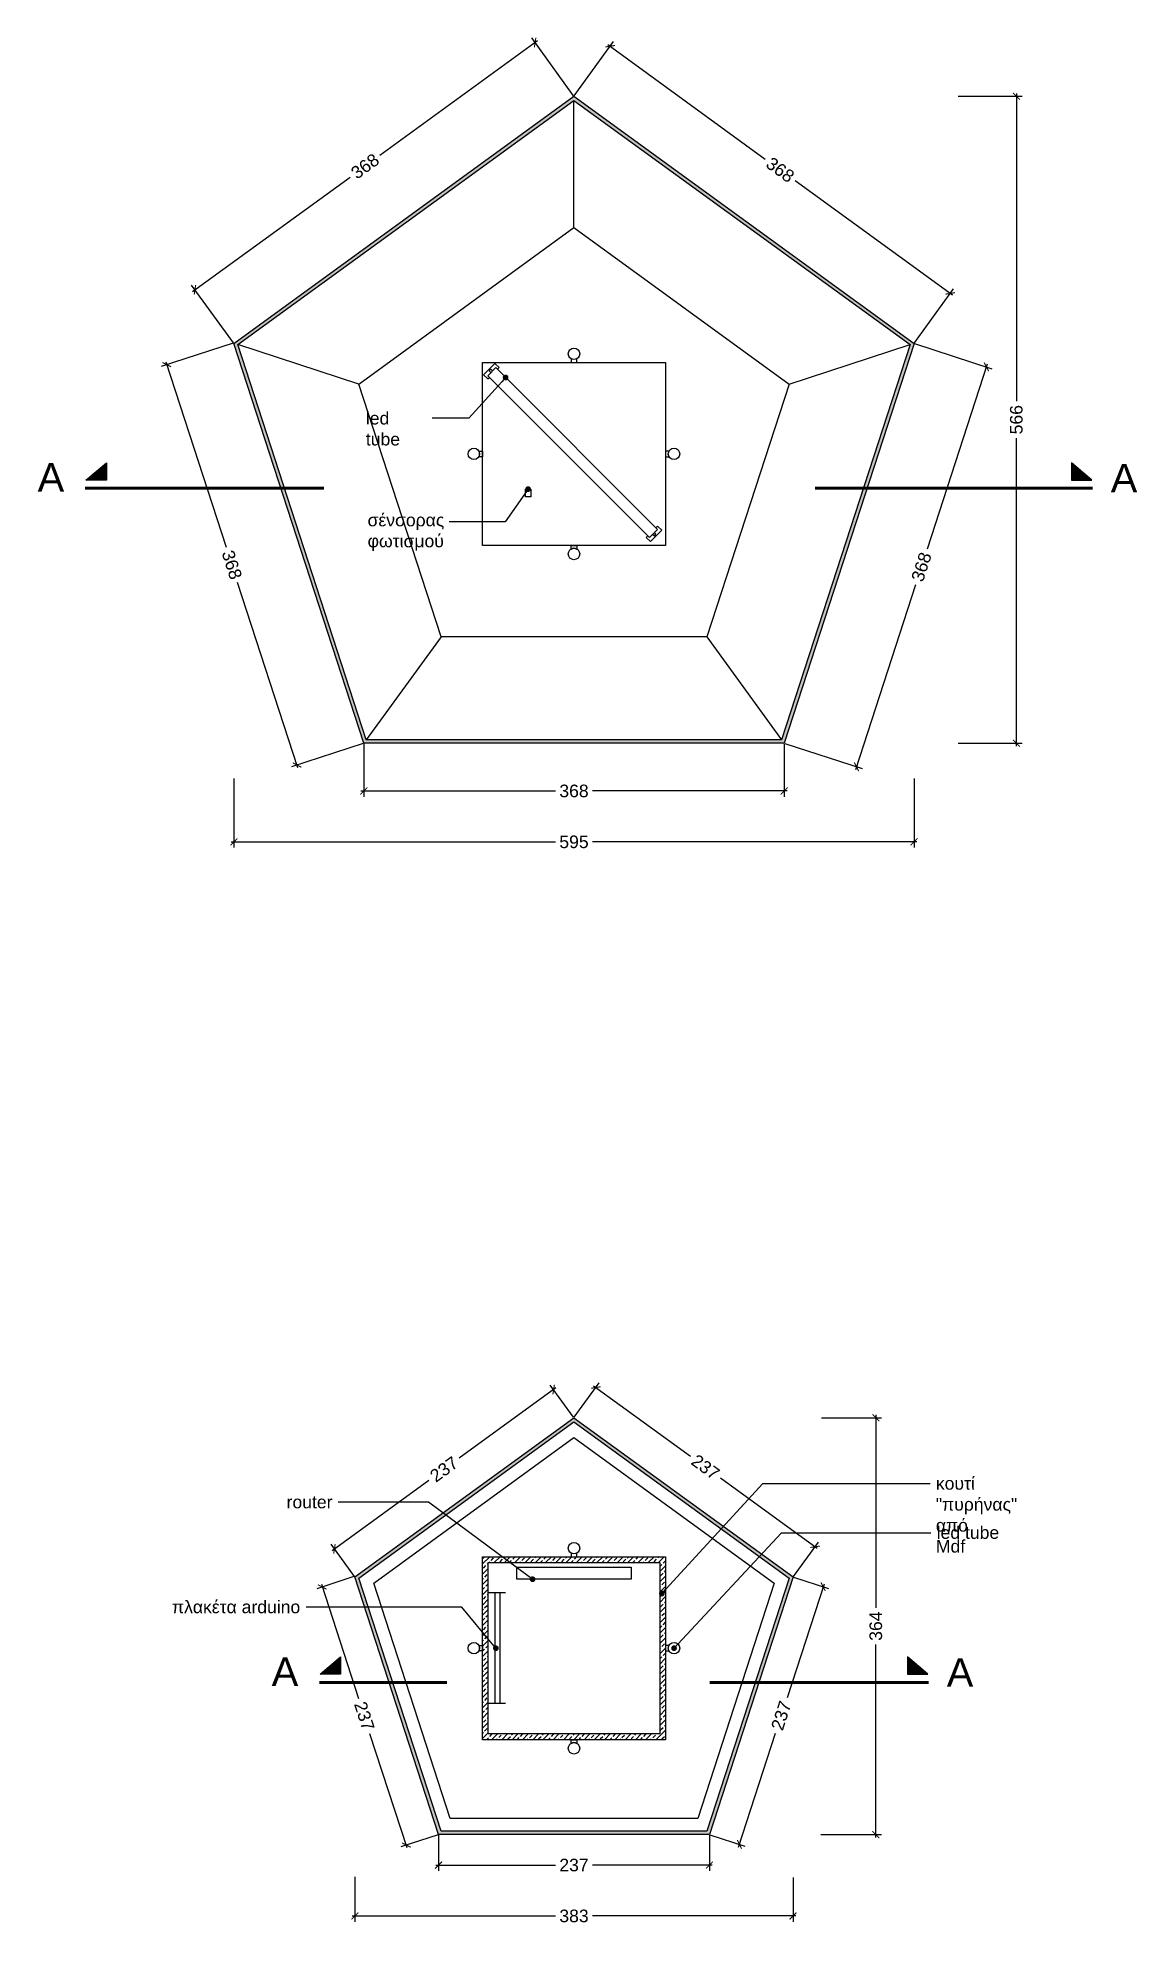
# Model space of a CAD drawing. Header units: millimetres. Extents: x 168.42 to 174.33, y 10.61 to 16.03.
# Drawn here: x 170.594 to 171.556, y 14.38 to 16.029 of the extents above; entities that cross this region are included whole.
import ezdxf
from ezdxf import colors
from ezdxf.entities.mleader import LeaderData, LeaderLine
from ezdxf.enums import TextEntityAlignment as Align
from ezdxf.math import Vec2, Vec3

# ---------------------------------------------------------------- set-up
doc = ezdxf.new("R2010")
doc.units = ezdxf.units.MM
doc.linetypes.add('DASHDOT2', pattern=[12.7, 6.35, -3.175, 0, -3.175])
for name, color, linetype in [('A-01', 1, 'Continuous'), ('A-02', 2, 'Continuous'), ('A-DIM', 150, 'Continuous'), ('A-HATCH', 252, 'Continuous'), ('A-SECT LINES', 251, 'DASHDOT2'), ('A-WALL LIGHT', 40, 'Continuous')]:
    doc.layers.add(name, color=color, linetype=linetype)
doc.styles.get("Standard").update_dxf_attribs({"font": 'arial.ttf'})
doc.dimstyles.new('1-5', dxfattribs={"dimscale": 0.05, "dimtxt": 0.22, "dimasz": 0.12, "dimexe": 0.1, "dimexo": 0.01, "dimgap": 0.08, "dimtad": 0, "dimdec": 0, "dimlfac": 1000, "dimzin": 0, "dimdsep": 46, "dimtxsty": 'Standard', "dimblk": 'ARCHTICK', "dimcen": 0.09, "dimdle": 0.05, "dimadec": 0, "dimazin": 0, "dimtfac": 1, "dimtdec": 0, "dimtofl": 0, "dimtmove": 1, "dimatfit": 3, "dimldrblk": 'DOT', "dimfxl": 1, "dimtolj": 1, "dimtzin": 0, "dimarcsym": 0})

msp = doc.modelspace()

# ---------------------------------------------------------------- texts
at = {"layer": 'A-SECT LINES'}
for p in [(170.6175, 15.6325), (170.8222, 14.5884)]:
    msp.add_text('A', height=0.025, rotation=359.9253, dxfattribs=at).set_placement(p, align=Align.RIGHT)
for p in [(171.5327, 15.6318), (171.3893, 14.5877)]:
    msp.add_text('A', height=0.025, rotation=359.9253, dxfattribs=at).set_placement(p)

# ---------------------------------------------------------------- blocks, each defined once
blk = doc.blocks.new('SECT-ARROW')
blk.add_hatch(color=0).paths.add_polyline_path([(0.014, 0.143), (0.372, 0.445), (0.372, 0.143)])
at = {"color": 0}
blk.add_lwpolyline([(0.014, 0.143), (0.372, 0.445), (0.372, 0.143)], close=True, dxfattribs=at)
blk = doc.blocks.new('_Dot')
at = {"color": 0, "linetype": 'ByBlock', "lineweight": -2}
blk.add_line((-0.5, 0), (-1, 0), dxfattribs=at)
at = {"color": 0, "linetype": 'ByBlock', "const_width": 0.5}
blk.add_lwpolyline([(-0.25, 0, 1), (0.25, 0, 1)], format="xyb", close=True, dxfattribs=at)
blk = doc.blocks.new('_ArchTick')
at = {"color": 0, "linetype": 'ByBlock', "const_width": 0.15}
blk.add_lwpolyline([(-0.5, -0.5), (0.5, 0.5)], dxfattribs=at)
blk = doc.blocks.new('*D48')
at = {"layer": 'A-DIM', "color": 0, "lineweight": -2, "transparency": 16777216}
for p, q in [((171.0475, 14.8489), (170.9628, 14.7874)), ((171.063, 14.8233), (171.0425, 14.8515)), ((170.8518, 14.7068), (170.9365, 14.7683)), ((170.8714, 14.6841), (170.8509, 14.7123))]:
    blk.add_line(p, q, dxfattribs=at)
at = {"layer": 'Defpoints', "color": 0, "transparency": 16777216}
for p in [(171.0455, 14.8475), (171.0633, 14.8229), (170.8717, 14.6837)]:
    blk.add_point(p, dxfattribs=at)
at = {"layer": 'A-DIM', "color": 0, "lineweight": -2, "transparency": 16777216, "xscale": 0.006, "yscale": 0.006, "zscale": 0.006}
for p, rotation in [((171.0455, 14.8475), 36.00000000001162), ((170.8538, 14.7082), 216.0000000000116)]:
    blk.add_blockref('_ArchTick', p, dxfattribs=dict(at, rotation=rotation))
at = {"layer": 'A-DIM', "color": 0, "transparency": 16777216, "insert": (170.9497, 14.7778), "char_height": 0.011, "attachment_point": 5, "rotation": 36}
blk.add_mtext('\\A1;237', dxfattribs=at)
blk = doc.blocks.new('*D49')
at = {"layer": 'A-DIM', "color": 0, "lineweight": -2, "transparency": 16777216}
for p, q in [((171.0636, 14.8233), (171.0854, 14.8534)), ((171.0805, 14.8508), (171.1651, 14.7893)), ((171.2761, 14.7087), (171.1914, 14.7702)), ((171.2552, 14.6841), (171.277, 14.7142))]:
    blk.add_line(p, q, dxfattribs=at)
at = {"layer": 'Defpoints', "color": 0, "transparency": 16777216}
for p in [(171.0633, 14.8229), (171.2741, 14.7101), (171.2549, 14.6837)]:
    blk.add_point(p, dxfattribs=at)
at = {"layer": 'A-DIM', "color": 0, "lineweight": -2, "transparency": 16777216, "xscale": 0.006, "yscale": 0.006, "zscale": 0.006}
for p, rotation in [((171.0825, 14.8493), 144.0000000000116), ((171.2741, 14.7101), 324.0000000000116)]:
    blk.add_blockref('_ArchTick', p, dxfattribs=dict(at, rotation=rotation))
at = {"layer": 'A-DIM', "color": 0, "transparency": 16777216, "insert": (171.1783, 14.7797), "char_height": 0.011, "attachment_point": 5, "rotation": 324}
blk.add_mtext('\\A1;237', dxfattribs=at)
blk = doc.blocks.new('*D50')
at = {"layer": 'A-DIM', "color": 0, "lineweight": -2, "transparency": 16777216}
for p, q in [((171.2554, 14.6836), (171.286, 14.6736)), ((171.282, 14.6775), (171.2497, 14.578)), ((171.2073, 14.4475), (171.2396, 14.5471)), ((171.1822, 14.4583), (171.2128, 14.4483))]:
    blk.add_line(p, q, dxfattribs=at)
at = {"layer": 'Defpoints', "color": 0, "transparency": 16777216}
for p in [(171.2549, 14.6837), (171.2812, 14.6752), (171.1817, 14.4584)]:
    blk.add_point(p, dxfattribs=at)
at = {"layer": 'A-DIM', "color": 0, "lineweight": -2, "transparency": 16777216, "xscale": 0.006, "yscale": 0.006, "zscale": 0.006}
for p, rotation in [((171.2812, 14.6752), 71.99999999999966), ((171.208, 14.4499), 251.9999999999997)]:
    blk.add_blockref('_ArchTick', p, dxfattribs=dict(at, rotation=rotation))
at = {"layer": 'A-DIM', "color": 0, "transparency": 16777216, "insert": (171.2446, 14.5625), "char_height": 0.011, "attachment_point": 5, "rotation": 72}
blk.add_mtext('\\A1;237', dxfattribs=at)
blk = doc.blocks.new('*D51')
at = {"layer": 'A-DIM', "color": 0, "lineweight": -2, "transparency": 16777216}
for p, q in [((170.9449, 14.4579), (170.9449, 14.4268)), ((171.1817, 14.4579), (171.1817, 14.4268)), ((170.9424, 14.4318), (171.047, 14.4318)), ((171.1842, 14.4318), (171.0795, 14.4318))]:
    blk.add_line(p, q, dxfattribs=at)
at = {"layer": 'Defpoints', "color": 0, "transparency": 16777216}
for p in [(170.9449, 14.4584), (171.1817, 14.4584), (171.1817, 14.4318)]:
    blk.add_point(p, dxfattribs=at)
at = {"layer": 'A-DIM', "color": 0, "lineweight": -2, "transparency": 16777216, "xscale": 0.006, "yscale": 0.006, "zscale": 0.006, "rotation": 180}
blk.add_blockref('_ArchTick', (170.9449, 14.4318), dxfattribs=at)
at = {"layer": 'A-DIM', "color": 0, "lineweight": -2, "transparency": 16777216, "xscale": 0.006, "yscale": 0.006, "zscale": 0.006}
blk.add_blockref('_ArchTick', (171.1817, 14.4318), dxfattribs=at)
at = {"layer": 'A-DIM', "color": 0, "transparency": 16777216, "insert": (171.0633, 14.4318), "char_height": 0.011, "attachment_point": 5}
blk.add_mtext('\\A1;237', dxfattribs=at)
blk = doc.blocks.new('*D52')
at = {"layer": 'A-DIM', "color": 0, "lineweight": -2, "transparency": 16777216}
for p, q in [((170.8709, 14.684), (170.8384, 14.6734)), ((170.8424, 14.6773), (170.8749, 14.5775)), ((170.9174, 14.4469), (170.8849, 14.5466)), ((170.9444, 14.4583), (170.9119, 14.4477))]:
    blk.add_line(p, q, dxfattribs=at)
at = {"layer": 'Defpoints', "color": 0, "transparency": 16777216}
for p in [(170.8714, 14.6841), (170.9167, 14.4493), (170.9449, 14.4584)]:
    blk.add_point(p, dxfattribs=at)
at = {"layer": 'A-DIM', "color": 0, "lineweight": -2, "transparency": 16777216, "xscale": 0.006, "yscale": 0.006, "zscale": 0.006}
for p, rotation in [((170.8432, 14.6749), 108.0373014094533), ((170.9167, 14.4493), 288.0373014094533)]:
    blk.add_blockref('_ArchTick', p, dxfattribs=dict(at, rotation=rotation))
at = {"layer": 'A-DIM', "color": 0, "transparency": 16777216, "insert": (170.8799, 14.5621), "char_height": 0.011, "attachment_point": 5, "rotation": 288.0373}
blk.add_mtext('\\A1;237', dxfattribs=at)
blk = doc.blocks.new('*D58')
at = {"layer": 'A-DIM', "color": 0, "lineweight": -2, "transparency": 16777216}
for p, q in [((171.2798, 14.8229), (171.3323, 14.8229)), ((171.3273, 14.8254), (171.3273, 14.6568)), ((171.3273, 14.4559), (171.3273, 14.6246)), ((171.2793, 14.4584), (171.3323, 14.4584))]:
    blk.add_line(p, q, dxfattribs=at)
at = {"layer": 'Defpoints', "color": 0, "transparency": 16777216}
for p in [(171.2793, 14.8229), (171.2788, 14.4584), (171.3273, 14.4584)]:
    blk.add_point(p, dxfattribs=at)
at = {"layer": 'A-DIM', "color": 0, "lineweight": -2, "transparency": 16777216, "xscale": 0.006, "yscale": 0.006, "zscale": 0.006}
for p, rotation in [((171.3273, 14.8229), 90), ((171.3273, 14.4584), 270)]:
    blk.add_blockref('_ArchTick', p, dxfattribs=dict(at, rotation=rotation))
at = {"layer": 'A-DIM', "color": 0, "transparency": 16777216, "insert": (171.3273, 14.6407), "char_height": 0.011, "attachment_point": 5, "rotation": 90}
blk.add_mtext('\\A1;364', dxfattribs=at)
blk = doc.blocks.new('*D59')
at = {"layer": 'A-DIM', "color": 0, "lineweight": -2, "transparency": 16777216}
for p, q in [((170.8717, 14.4215), (170.8717, 14.3823)), ((171.2549, 14.421), (171.2549, 14.3823)), ((170.8692, 14.3873), (171.0471, 14.3873)), ((171.2574, 14.3873), (171.0794, 14.3873))]:
    blk.add_line(p, q, dxfattribs=at)
at = {"layer": 'Defpoints', "color": 0, "transparency": 16777216}
for p in [(170.8717, 14.422), (171.2549, 14.4215), (171.2549, 14.3873)]:
    blk.add_point(p, dxfattribs=at)
at = {"layer": 'A-DIM', "color": 0, "lineweight": -2, "transparency": 16777216, "xscale": 0.006, "yscale": 0.006, "zscale": 0.006, "rotation": 180}
blk.add_blockref('_ArchTick', (170.8717, 14.3873), dxfattribs=at)
at = {"layer": 'A-DIM', "color": 0, "lineweight": -2, "transparency": 16777216, "xscale": 0.006, "yscale": 0.006, "zscale": 0.006}
blk.add_blockref('_ArchTick', (171.2549, 14.3873), dxfattribs=at)
at = {"layer": 'A-DIM', "color": 0, "transparency": 16777216, "insert": (171.0633, 14.3873), "char_height": 0.011, "attachment_point": 5}
blk.add_mtext('\\A1;383', dxfattribs=at)
blk = doc.blocks.new('*D15')
at = {"layer": 'A-DIM', "color": 0, "lineweight": -2, "transparency": 16777216}
for p, q in [((171.0313, 16.0265), (170.8936, 15.9265)), ((171.063, 15.9786), (171.0263, 16.0291)), ((170.7298, 15.8075), (170.8675, 15.9075)), ((170.7656, 15.7625), (170.7289, 15.813))]:
    blk.add_line(p, q, dxfattribs=at)
at = {"layer": 'Defpoints', "color": 0, "transparency": 16777216}
for p in [(171.0293, 16.0251), (171.0633, 15.9782), (170.7659, 15.7621)]:
    blk.add_point(p, dxfattribs=at)
at = {"layer": 'A-DIM', "color": 0, "lineweight": -2, "transparency": 16777216, "xscale": 0.006, "yscale": 0.006, "zscale": 0.006}
for p, rotation in [((171.0293, 16.0251), 36.00000000000117), ((170.7318, 15.809), 216.0000000000011)]:
    blk.add_blockref('_ArchTick', p, dxfattribs=dict(at, rotation=rotation))
at = {"layer": 'A-DIM', "color": 0, "transparency": 16777216, "insert": (170.8806, 15.917), "char_height": 0.011, "attachment_point": 5, "rotation": 36}
blk.add_mtext('\\A1;368', dxfattribs=at)
blk = doc.blocks.new('*D19')
at = {"layer": 'A-DIM', "color": 0, "lineweight": -2, "transparency": 16777216}
for p, q in [((171.3992, 15.9782), (171.4552, 15.9782)), ((171.4502, 15.9807), (171.4502, 15.7115)), ((171.4502, 15.41), (171.4502, 15.6792)), ((171.3992, 15.4125), (171.4552, 15.4125))]:
    blk.add_line(p, q, dxfattribs=at)
at = {"layer": 'Defpoints', "color": 0, "transparency": 16777216}
for p in [(171.3987, 15.9782), (171.3987, 15.4125), (171.4502, 15.4125)]:
    blk.add_point(p, dxfattribs=at)
at = {"layer": 'A-DIM', "color": 0, "lineweight": -2, "transparency": 16777216, "xscale": 0.006, "yscale": 0.006, "zscale": 0.006}
for p, rotation in [((171.4502, 15.9782), 90), ((171.4502, 15.4125), 270)]:
    blk.add_blockref('_ArchTick', p, dxfattribs=dict(at, rotation=rotation))
at = {"layer": 'A-DIM', "color": 0, "transparency": 16777216, "insert": (171.4502, 15.6954), "char_height": 0.011, "attachment_point": 5, "rotation": 90}
blk.add_mtext('\\A1;566', dxfattribs=at)
blk = doc.blocks.new('*D31')
at = {"layer": 'A-DIM', "color": 0, "lineweight": -2, "transparency": 16777216}
for p, q in [((171.0636, 15.9786), (171.0979, 16.0259)), ((171.093, 16.0233), (171.2306, 15.9233)), ((171.3944, 15.8043), (171.2568, 15.9043)), ((171.361, 15.7625), (171.3953, 15.8098))]:
    blk.add_line(p, q, dxfattribs=at)
at = {"layer": 'Defpoints', "color": 0, "transparency": 16777216}
for p in [(171.0633, 15.9782), (171.3924, 15.8058), (171.3607, 15.7621)]:
    blk.add_point(p, dxfattribs=at)
at = {"layer": 'A-DIM', "color": 0, "lineweight": -2, "transparency": 16777216, "xscale": 0.006, "yscale": 0.006, "zscale": 0.006}
for p, rotation in [((171.095, 16.0219), 143.9999999999996), ((171.3924, 15.8058), 323.9999999999997)]:
    blk.add_blockref('_ArchTick', p, dxfattribs=dict(at, rotation=rotation))
at = {"layer": 'A-DIM', "color": 0, "transparency": 16777216, "insert": (171.2437, 15.9138), "char_height": 0.011, "attachment_point": 5, "rotation": 324}
blk.add_mtext('\\A1;368', dxfattribs=at)
blk = doc.blocks.new('*D32')
at = {"layer": 'A-DIM', "color": 0, "lineweight": -2, "transparency": 16777216}
for p, q in [((170.7659, 15.3818), (170.7659, 15.3213)), ((171.3607, 15.3818), (171.3607, 15.3213)), ((170.7634, 15.3263), (171.0471, 15.3263)), ((171.3632, 15.3263), (171.0795, 15.3263))]:
    blk.add_line(p, q, dxfattribs=at)
at = {"layer": 'Defpoints', "color": 0, "transparency": 16777216}
for p in [(170.7659, 15.3823), (171.3607, 15.3823), (171.3607, 15.3263)]:
    blk.add_point(p, dxfattribs=at)
at = {"layer": 'A-DIM', "color": 0, "lineweight": -2, "transparency": 16777216, "xscale": 0.006, "yscale": 0.006, "zscale": 0.006, "rotation": 180}
blk.add_blockref('_ArchTick', (170.7659, 15.3263), dxfattribs=at)
at = {"layer": 'A-DIM', "color": 0, "lineweight": -2, "transparency": 16777216, "xscale": 0.006, "yscale": 0.006, "zscale": 0.006}
blk.add_blockref('_ArchTick', (171.3607, 15.3263), dxfattribs=at)
at = {"layer": 'A-DIM', "color": 0, "transparency": 16777216, "insert": (171.0633, 15.3263), "char_height": 0.011, "attachment_point": 5}
blk.add_mtext('\\A1;595', dxfattribs=at)
blk = doc.blocks.new('*D33')
at = {"layer": 'A-DIM', "color": 0, "lineweight": -2, "transparency": 16777216}
for p, q in [((170.7651, 15.7624), (170.7024, 15.742)), ((170.7064, 15.7459), (170.7591, 15.5839)), ((170.8218, 15.3911), (170.7691, 15.5532)), ((170.879, 15.4124), (170.8163, 15.392))]:
    blk.add_line(p, q, dxfattribs=at)
at = {"layer": 'Defpoints', "color": 0, "transparency": 16777216}
for p in [(170.7656, 15.7625), (170.8795, 15.4125), (170.8211, 15.3935)]:
    blk.add_point(p, dxfattribs=at)
at = {"layer": 'A-DIM', "color": 0, "lineweight": -2, "transparency": 16777216, "xscale": 0.006, "yscale": 0.006, "zscale": 0.006}
for p, rotation in [((170.7072, 15.7435), 108.0240492769206), ((170.8211, 15.3935), 288.0240492769206)]:
    blk.add_blockref('_ArchTick', p, dxfattribs=dict(at, rotation=rotation))
at = {"layer": 'A-DIM', "color": 0, "transparency": 16777216, "insert": (170.7641, 15.5685), "char_height": 0.011, "attachment_point": 5, "rotation": 288.024}
blk.add_mtext('\\A1;368', dxfattribs=at)
blk = doc.blocks.new('*D34')
at = {"layer": 'A-DIM', "color": 0, "lineweight": -2, "transparency": 16777216}
for p, q in [((170.8795, 15.412), (170.8795, 15.3658)), ((171.2471, 15.412), (171.2471, 15.3658)), ((170.877, 15.3708), (171.0471, 15.3708)), ((171.2496, 15.3708), (171.0794, 15.3708))]:
    blk.add_line(p, q, dxfattribs=at)
at = {"layer": 'Defpoints', "color": 0, "transparency": 16777216}
for p in [(170.8795, 15.4125), (171.2471, 15.4125), (171.2471, 15.3708)]:
    blk.add_point(p, dxfattribs=at)
at = {"layer": 'A-DIM', "color": 0, "lineweight": -2, "transparency": 16777216, "xscale": 0.006, "yscale": 0.006, "zscale": 0.006, "rotation": 180}
blk.add_blockref('_ArchTick', (170.8795, 15.3708), dxfattribs=at)
at = {"layer": 'A-DIM', "color": 0, "lineweight": -2, "transparency": 16777216, "xscale": 0.006, "yscale": 0.006, "zscale": 0.006}
blk.add_blockref('_ArchTick', (171.2471, 15.3708), dxfattribs=at)
at = {"layer": 'A-DIM', "color": 0, "transparency": 16777216, "insert": (171.0633, 15.3708), "char_height": 0.011, "attachment_point": 5}
blk.add_mtext('\\A1;368', dxfattribs=at)
blk = doc.blocks.new('*D35')
at = {"layer": 'A-DIM', "color": 0, "lineweight": -2, "transparency": 16777216}
for p, q in [((171.3612, 15.762), (171.4288, 15.74)), ((171.4248, 15.7439), (171.3722, 15.5821)), ((171.3097, 15.3896), (171.3622, 15.5514)), ((171.2476, 15.4124), (171.3152, 15.3904))]:
    blk.add_line(p, q, dxfattribs=at)
at = {"layer": 'Defpoints', "color": 0, "transparency": 16777216}
for p in [(171.3607, 15.7621), (171.424, 15.7416), (171.2471, 15.4125)]:
    blk.add_point(p, dxfattribs=at)
at = {"layer": 'A-DIM', "color": 0, "lineweight": -2, "transparency": 16777216, "xscale": 0.006, "yscale": 0.006, "zscale": 0.006}
for p, rotation in [((171.424, 15.7416), 72.00000000000219), ((171.3104, 15.3919), 252.0000000000022)]:
    blk.add_blockref('_ArchTick', p, dxfattribs=dict(at, rotation=rotation))
at = {"layer": 'A-DIM', "color": 0, "transparency": 16777216, "insert": (171.3672, 15.5667), "char_height": 0.011, "attachment_point": 5, "rotation": 72}
blk.add_mtext('\\A1;368', dxfattribs=at)

# ---------------------------------------------------------------- dimensions: what is measured, and where the dimension line sits
at = {"layer": 'A-DIM'}
for p1, p2, distance, picture, middle in [((170.7659, 15.7621), (171.0633, 15.9782), 0.0579, '*D15', (170.8806, 15.917)), ((171.0633, 15.9782), (171.3607, 15.7621), 0.0539, '*D31', (171.2437, 15.9138)), ((170.7656, 15.7625), (170.8795, 15.4125), -0.0614, '*D33', (170.7641, 15.5685)), ((171.2471, 15.4125), (171.3607, 15.7621), -0.0666, '*D35', (171.3672, 15.5667)), ((170.8795, 15.4125), (171.2471, 15.4125), -0.0417, '*D34', (171.0633, 15.3708)), ((170.8717, 14.6837), (171.0633, 14.8229), 0.0303, '*D48', (170.9497, 14.7778)), ((171.0633, 14.8229), (171.2549, 14.6837), 0.0327, '*D49', (171.1783, 14.7797)), ((170.8714, 14.6841), (170.9449, 14.4584), -0.0297, '*D52', (170.8799, 14.5621)), ((171.1817, 14.4584), (171.2549, 14.6837), -0.0277, '*D50', (171.2446, 14.5625)), ((170.9449, 14.4584), (171.1817, 14.4584), -0.0267, '*D51', (171.0633, 14.4318))]:
    dim = msp.add_aligned_dim(p1=p1, p2=p2, distance=distance, dimstyle='1-5', dxfattribs=at)
    dim.commit()
    dim.dimension.update_dxf_attribs({"geometry": picture, "text_midpoint": middle})
for base, p1, p2, picture, middle in [((171.4502, 15.4125), (171.3987, 15.9782), (171.3987, 15.4125), '*D19', (171.4502, 15.6954)), ((171.32733, 14.45845), (171.27935, 14.82293), (171.27885, 14.45845), '*D58', (171.32733, 14.64069))]:
    dim = msp.add_linear_dim(base=base, p1=p1, p2=p2, angle=90, dimstyle='1-5', dxfattribs=at)
    dim.commit()
    dim.dimension.update_dxf_attribs({"geometry": picture, "text_midpoint": middle})
for base, p1, p2, picture, middle in [((171.3607, 15.3263), (170.7659, 15.3823), (171.3607, 15.3823), '*D32', (171.0633, 15.3263)), ((171.2549, 14.3873), (170.8717, 14.422), (171.2549, 14.4215), '*D59', (171.0633, 14.3873))]:
    dim = msp.add_linear_dim(base=base, p1=p1, p2=p2, dimstyle='1-5', dxfattribs=at)
    dim.commit()
    dim.dimension.update_dxf_attribs({"geometry": picture, "text_midpoint": middle})

# ---------------------------------------------------------------- hatches: boundary and pattern name
at = {"layer": 'A-HATCH'}
h = msp.add_hatch(color=256, dxfattribs=at)
h.dxf.hatch_style = 1
h.paths.add_polyline_path([(171.3607, 15.7621), (171.2471, 15.4125), (170.8795, 15.4125), (170.7659, 15.7621), (171.0633, 15.9782)])
h.paths.add_polyline_path([(171.3572, 15.761), (171.2449, 15.4155), (170.8816, 15.4155), (170.7694, 15.761), (171.0633, 15.9745)], flags=16)
h = msp.add_hatch(color=256, dxfattribs=at)
h.dxf.hatch_style = 1
h.paths.add_polyline_path([(171.2549, 14.6837), (171.1817, 14.4584), (170.9449, 14.4584), (170.8717, 14.6837), (171.0633, 14.8229)])
h.paths.add_polyline_path([(171.2514, 14.6826), (171.1795, 14.4614), (170.947, 14.4614), (170.8752, 14.6826), (171.0633, 14.8192)], flags=16)
h = msp.add_hatch(dxfattribs=at)
h.set_pattern_fill('ANSI33', color=256, scale=0.001)
h.set_pattern_definition([(45, (0, 0.533973), (-0.00449012806, 0.00449012806), []), (45, (0.00449, 0.533973), (-0.00449012806, 0.00449012806), [0.003175, -0.0015875])])
h.paths.add_polyline_path([(170.9833, 14.5414), (170.9833, 14.7014), (171.1433, 14.7014), (171.1433, 14.5414)])
h.paths.add_polyline_path([(170.9883, 14.5464), (170.9883, 14.6964), (171.1383, 14.6964), (171.1383, 14.5464)], flags=16)

# ---------------------------------------------------------------- linework, layer by layer
at = {"layer": 'A-01'}
for p, q in [((170.9842, 15.7346), (170.9942, 15.7445)), ((170.9842, 15.7346), (170.9879, 15.731)), ((170.9879, 15.7338), (170.995, 15.7409)), ((170.9942, 15.7445), (170.9978, 15.7409)), ((170.995, 15.7409), (171.1364, 15.5995)), ((170.9964, 15.7395), (170.9978, 15.7409)), ((170.9879, 15.7338), (171.1293, 15.5924)), ((170.9879, 15.731), (170.9893, 15.7324)), ((171.1349, 15.6009), (171.1364, 15.6023)), ((171.14, 15.5987), (171.1364, 15.6023)), ((171.1264, 15.5924), (171.1279, 15.5939)), ((171.1301, 15.5888), (171.1264, 15.5924)), ((171.1293, 15.5924), (171.1364, 15.5995)), ((171.1301, 15.5888), (171.14, 15.5987)), ((170.9944, 14.573), (170.9944, 14.6699)), ((170.9986, 14.573), (170.9986, 14.6699))]:
    msp.add_line(p, q, dxfattribs=at)
for points in [[(171.0633, 15.8633), (171.0633, 15.9745)], [(170.8752, 15.7266), (170.7694, 15.761)], [(171.2514, 15.7266), (171.3572, 15.761)], [(170.9892, 15.7381), (170.9906, 15.7396)], [(170.9907, 15.7367), (170.9892, 15.7381)], [(170.9921, 15.7381), (170.9906, 15.7396)], [(171.1321, 15.5952), (171.1336, 15.5938)], [(171.1335, 15.5967), (171.135, 15.5952)], [(171.1336, 15.5938), (171.135, 15.5952)], [(170.947, 15.5055), (170.8816, 15.4155)], [(171.1795, 15.5055), (171.2449, 15.4155)], [(171.0035, 14.6699), (170.9883, 14.6699)], [(171.0035, 14.573), (170.9883, 14.573)]]:
    msp.add_lwpolyline(points, dxfattribs=at)
for points in [[(171.2514, 15.7266), (171.1795, 15.5055), (170.947, 15.5055), (170.8752, 15.7266), (171.0633, 15.8633)], [(171.1133, 14.6817), (171.0133, 14.6817), (171.0133, 14.6922), (171.1133, 14.6922)]]:
    msp.add_lwpolyline(points, close=True, dxfattribs=at)
for points in [[(171.0608, 15.7455), (171.0658, 15.7455), (171.0658, 15.7487, -0.266656), (171.0608, 15.7487)], [(170.9833, 15.668), (170.9833, 15.663), (170.9801, 15.663, 0.266656), (170.9801, 15.668)], [(171.1433, 15.668), (171.1433, 15.663), (171.1464, 15.663, -0.266656), (171.1464, 15.668)], [(171.0608, 15.5855), (171.0658, 15.5855), (171.0658, 15.5823, 0.266656), (171.0608, 15.5823)], [(171.0608, 14.7014), (171.0658, 14.7014), (171.0658, 14.7046, -0.266656), (171.0608, 14.7046)], [(170.9833, 14.6239), (170.9833, 14.619), (170.9801, 14.619, 0.266656), (170.9801, 14.6239)], [(171.1433, 14.6239), (171.1433, 14.619), (171.1464, 14.619, -0.266656), (171.1464, 14.6239)], [(171.0608, 14.5414), (171.0658, 14.5414), (171.0658, 14.5383, 0.266656), (171.0608, 14.5383)]]:
    msp.add_lwpolyline(points, format="xyb", close=True, dxfattribs=at)
for centre in [(171.0633, 15.753), (170.9758, 15.6655), (171.1508, 15.6655), (171.0633, 15.578), (171.0633, 14.7089), (170.9758, 14.6214), (171.1508, 14.6214), (171.0633, 14.5339)]:
    msp.add_circle(centre, 0.005, dxfattribs=at)
at = {"layer": 'A-02'}
for points in [[(170.9833, 15.5855), (170.9833, 15.7455), (171.1433, 15.7455), (171.1433, 15.5855)], [(171.0209, 15.6281), (171.0209, 15.6347), (171.0256, 15.6347), (171.0256, 15.6281)], [(170.9833, 14.5414), (170.9833, 14.7014), (171.1433, 14.7014), (171.1433, 14.5414)], [(170.9883, 14.5464), (170.9883, 14.6964), (171.1383, 14.6964), (171.1383, 14.5464)]]:
    msp.add_lwpolyline(points, close=True, dxfattribs=at)
at = {"layer": 'A-SECT LINES', "linetype": 'Continuous', "ltscale": 0.01, "const_width": 0.0025}
for points in [[(170.6358, 15.6355), (170.8447, 15.6355)], [(171.2742, 15.6355), (171.5169, 15.6355)], [(170.8405, 14.5915), (170.9522, 14.5915)], [(171.182, 14.5915), (171.3735, 14.5915)]]:
    msp.add_lwpolyline(points, dxfattribs=at)
at = {"layer": 'A-WALL LIGHT'}
for points in [[(171.3607, 15.7621), (171.2471, 15.4125), (170.8795, 15.4125), (170.7659, 15.7621), (171.0633, 15.9782)], [(171.3572, 15.761), (171.2449, 15.4155), (170.8816, 15.4155), (170.7694, 15.761), (171.0633, 15.9745)], [(171.2549, 14.6837), (171.1817, 14.4584), (170.9449, 14.4584), (170.8717, 14.6837), (171.0633, 14.8229)], [(171.2514, 14.6826), (171.1795, 14.4614), (170.947, 14.4614), (170.8752, 14.6826), (171.0633, 14.8192)], [(171.2384, 14.6783), (171.1715, 14.4725), (170.9551, 14.4725), (170.8882, 14.6783), (171.0633, 14.8056)]]:
    msp.add_lwpolyline(points, close=True, dxfattribs=at)

# ---------------------------------------------------------------- block references
at = {"layer": 'A-SECT LINES', "ltscale": 0.05, "yscale": 0.05, "zscale": 0.05}
for p, xscale in [((170.6358, 15.6355), 0.05), ((171.5169, 15.6355), -0.05), ((170.8405, 14.5915), 0.05), ((171.3735, 14.5915), -0.05)]:
    msp.add_blockref('SECT-ARROW', p, dxfattribs=dict(at, xscale=xscale))

msp.set_redraw_order([(e.dxf.handle, doc.entitydb.next_handle()) for e in msp.query("TEXT MTEXT ATTDEF DIMENSION ARC_DIMENSION")])  # texts and dimensions are drawn at this point

# ---------------------------------------------------------------- leaders
ml = msp.add_multileader_mtext('Standard')
ml.set_content('led tube', color=256)
ml.set_leader_properties()
ml.set_arrow_properties(name='DOT')
ml.build(insert=Vec2(0, 0))
ml.multileader.update_dxf_attribs({"dogleg_length": 0.25, "arrow_head_size": 0.005, "scale": 0.05})
ctx = ml.context
ctx.base_point, ctx.scale, ctx.char_height, ctx.arrow_head_size, ctx.landing_gap_size, ctx.plane_origin = Vec3(170.8763, 15.6966), 0.05, 0.011, 0.005, 0.005, Vec3(170.6291, 15.8249)
notes = []
notes.append((ctx, [(1, (1, 1, 0), (170.9713, 15.6966), (-1, 0), 0.0319, [(0, [(171.0035, 15.7323)], 0, [])])]))
ctx.mtext.insert, ctx.mtext.width, ctx.mtext.defined_height, ctx.mtext.flow_direction = Vec3(170.8813, 15.7022), 0.1042, 0.0559, 5
ml = msp.add_multileader_mtext('Standard')
ml.set_content('σένσορας φωτισμού', color=256)
ml.set_leader_properties()
ml.set_arrow_properties(name='DOT')
ml.build(insert=Vec2(0, 0))
ml.multileader.update_dxf_attribs({"dogleg_length": 0.25, "arrow_head_size": 0.005, "scale": 0.05})
ctx = ml.context
ctx.base_point, ctx.scale, ctx.char_height, ctx.arrow_head_size, ctx.landing_gap_size, ctx.plane_origin = Vec3(170.8778, 15.6062), 0.05, 0.011, 0.005, 0.005, Vec3(170.6335, 15.7106)
notes.append((ctx, [(1, (1, 1, 0), (171.003, 15.6062), (-1, 0), 0.0488, [(0, [(171.0232, 15.6347)], 0, [])])]))
ctx.mtext.insert, ctx.mtext.width, ctx.mtext.defined_height, ctx.mtext.flow_direction = Vec3(170.8828, 15.6132), 0.1042, 0.0559, 5
ml = msp.add_multileader_mtext('Standard')
ml.set_content('κουτί "πυρήνας" από Mdf', color=256)
ml.set_leader_properties()
ml.set_arrow_properties(name='DOT')
ml.build(insert=Vec2(0, 0))
ml.multileader.update_dxf_attribs({"dogleg_length": 0.25, "arrow_head_size": 0.005, "scale": 0.05})
ctx = ml.context
ctx.base_point, ctx.scale, ctx.char_height, ctx.arrow_head_size, ctx.landing_gap_size, ctx.plane_origin = Vec3(171.3748, 14.7654), 0.05, 0.011, 0.005, 0.005, Vec3(171.2364, 14.611)
notes.append((ctx, [(0, (1, 1, 0), (171.2285, 14.7654), (1, 0), 0.1464, [(0, [(171.1402, 14.6692)], 0, [])])]))
ctx.mtext.insert, ctx.mtext.width, ctx.mtext.flow_direction = Vec3(171.3798, 14.771), 0.122269, 5
ml = msp.add_multileader_mtext('Standard')
ml.set_content('router', color=256)
ml.set_leader_properties()
ml.set_arrow_properties(name='DOT')
ml.build(insert=Vec2(0, 0))
ml.multileader.update_dxf_attribs({"dogleg_length": 0.25, "arrow_head_size": 0.005, "scale": 0.05})
ctx = ml.context
ctx.base_point, ctx.scale, ctx.char_height, ctx.arrow_head_size, ctx.landing_gap_size, ctx.plane_origin = Vec3(170.8078, 14.7491), 0.05, 0.011, 0.005, 0.005, Vec3(170.9821, 14.7122)
ctx.text_align_type = 2
notes.append((ctx, [(1, (1, 1, 0), (170.936, 14.7491), (-1, 0), 0.0789, [(0, [(171.0271, 14.6817)], 0, [])])]))
ctx.mtext.insert, ctx.mtext.alignment, ctx.mtext.flow_direction = Vec3(170.8521, 14.7547), 3, 5
ml = msp.add_multileader_mtext('Standard')
ml.set_content('led tube', color=256)
ml.set_leader_properties()
ml.set_arrow_properties(name='DOT')
ml.build(insert=Vec2(0, 0))
ml.multileader.update_dxf_attribs({"dogleg_length": 0.25, "arrow_head_size": 0.005, "scale": 0.05})
ctx = ml.context
ctx.base_point, ctx.scale, ctx.char_height, ctx.arrow_head_size, ctx.landing_gap_size, ctx.plane_origin = Vec3(171.3755, 14.7224), 0.05, 0.011, 0.005, 0.005, Vec3(171.199, 14.5909)
notes.append((ctx, [(0, (1, 1, 0), (171.2448, 14.7224), (1, 0), 0.1307, [(0, [(171.1508, 14.6214)], 0, [])])]))
ctx.mtext.insert, ctx.mtext.flow_direction = Vec3(171.3805, 14.728), 5
ml = msp.add_multileader_mtext('Standard')
ml.set_content('πλακέτα arduino ', color=256)
ml.set_leader_properties()
ml.set_arrow_properties(name='DOT')
ml.build(insert=Vec2(0, 0))
ml.multileader.update_dxf_attribs({"dogleg_length": 0.25, "arrow_head_size": 0.005, "scale": 0.05})
ctx = ml.context
ctx.base_point, ctx.scale, ctx.char_height, ctx.arrow_head_size, ctx.landing_gap_size, ctx.plane_origin = Vec3(170.7077, 14.6574), 0.05, 0.011, 0.005, 0.005, Vec3(170.9499, 14.6414)
ctx.text_align_type = 2
notes.append((ctx, [(1, (1, 1, 0), (170.9652, 14.6574), (-1, 0), 0.1362, [(0, [(170.995, 14.6214)], 0, [])])]))
ctx.mtext.insert, ctx.mtext.alignment, ctx.mtext.flow_direction = Vec3(170.8239, 14.663), 3, 5
for ctx, leaders in notes:
    for number, flags, end, landing, length, lines in leaders:
        leader = LeaderData()
        leader.index, (leader.has_last_leader_line, leader.has_dogleg_vector, leader.attachment_direction) = number, flags
        leader.last_leader_point, leader.dogleg_vector, leader.dogleg_length = Vec3(end), Vec3(landing), length
        for number, points, colour, breaks in lines:
            line = LeaderLine()
            line.index, line.vertices, line.color, line.breaks = number, Vec3.list(points), colors.encode_raw_color(colour), breaks
            leader.lines.append(line)
        ctx.leaders.append(leader)

doc.saveas('drawing.dxf')
